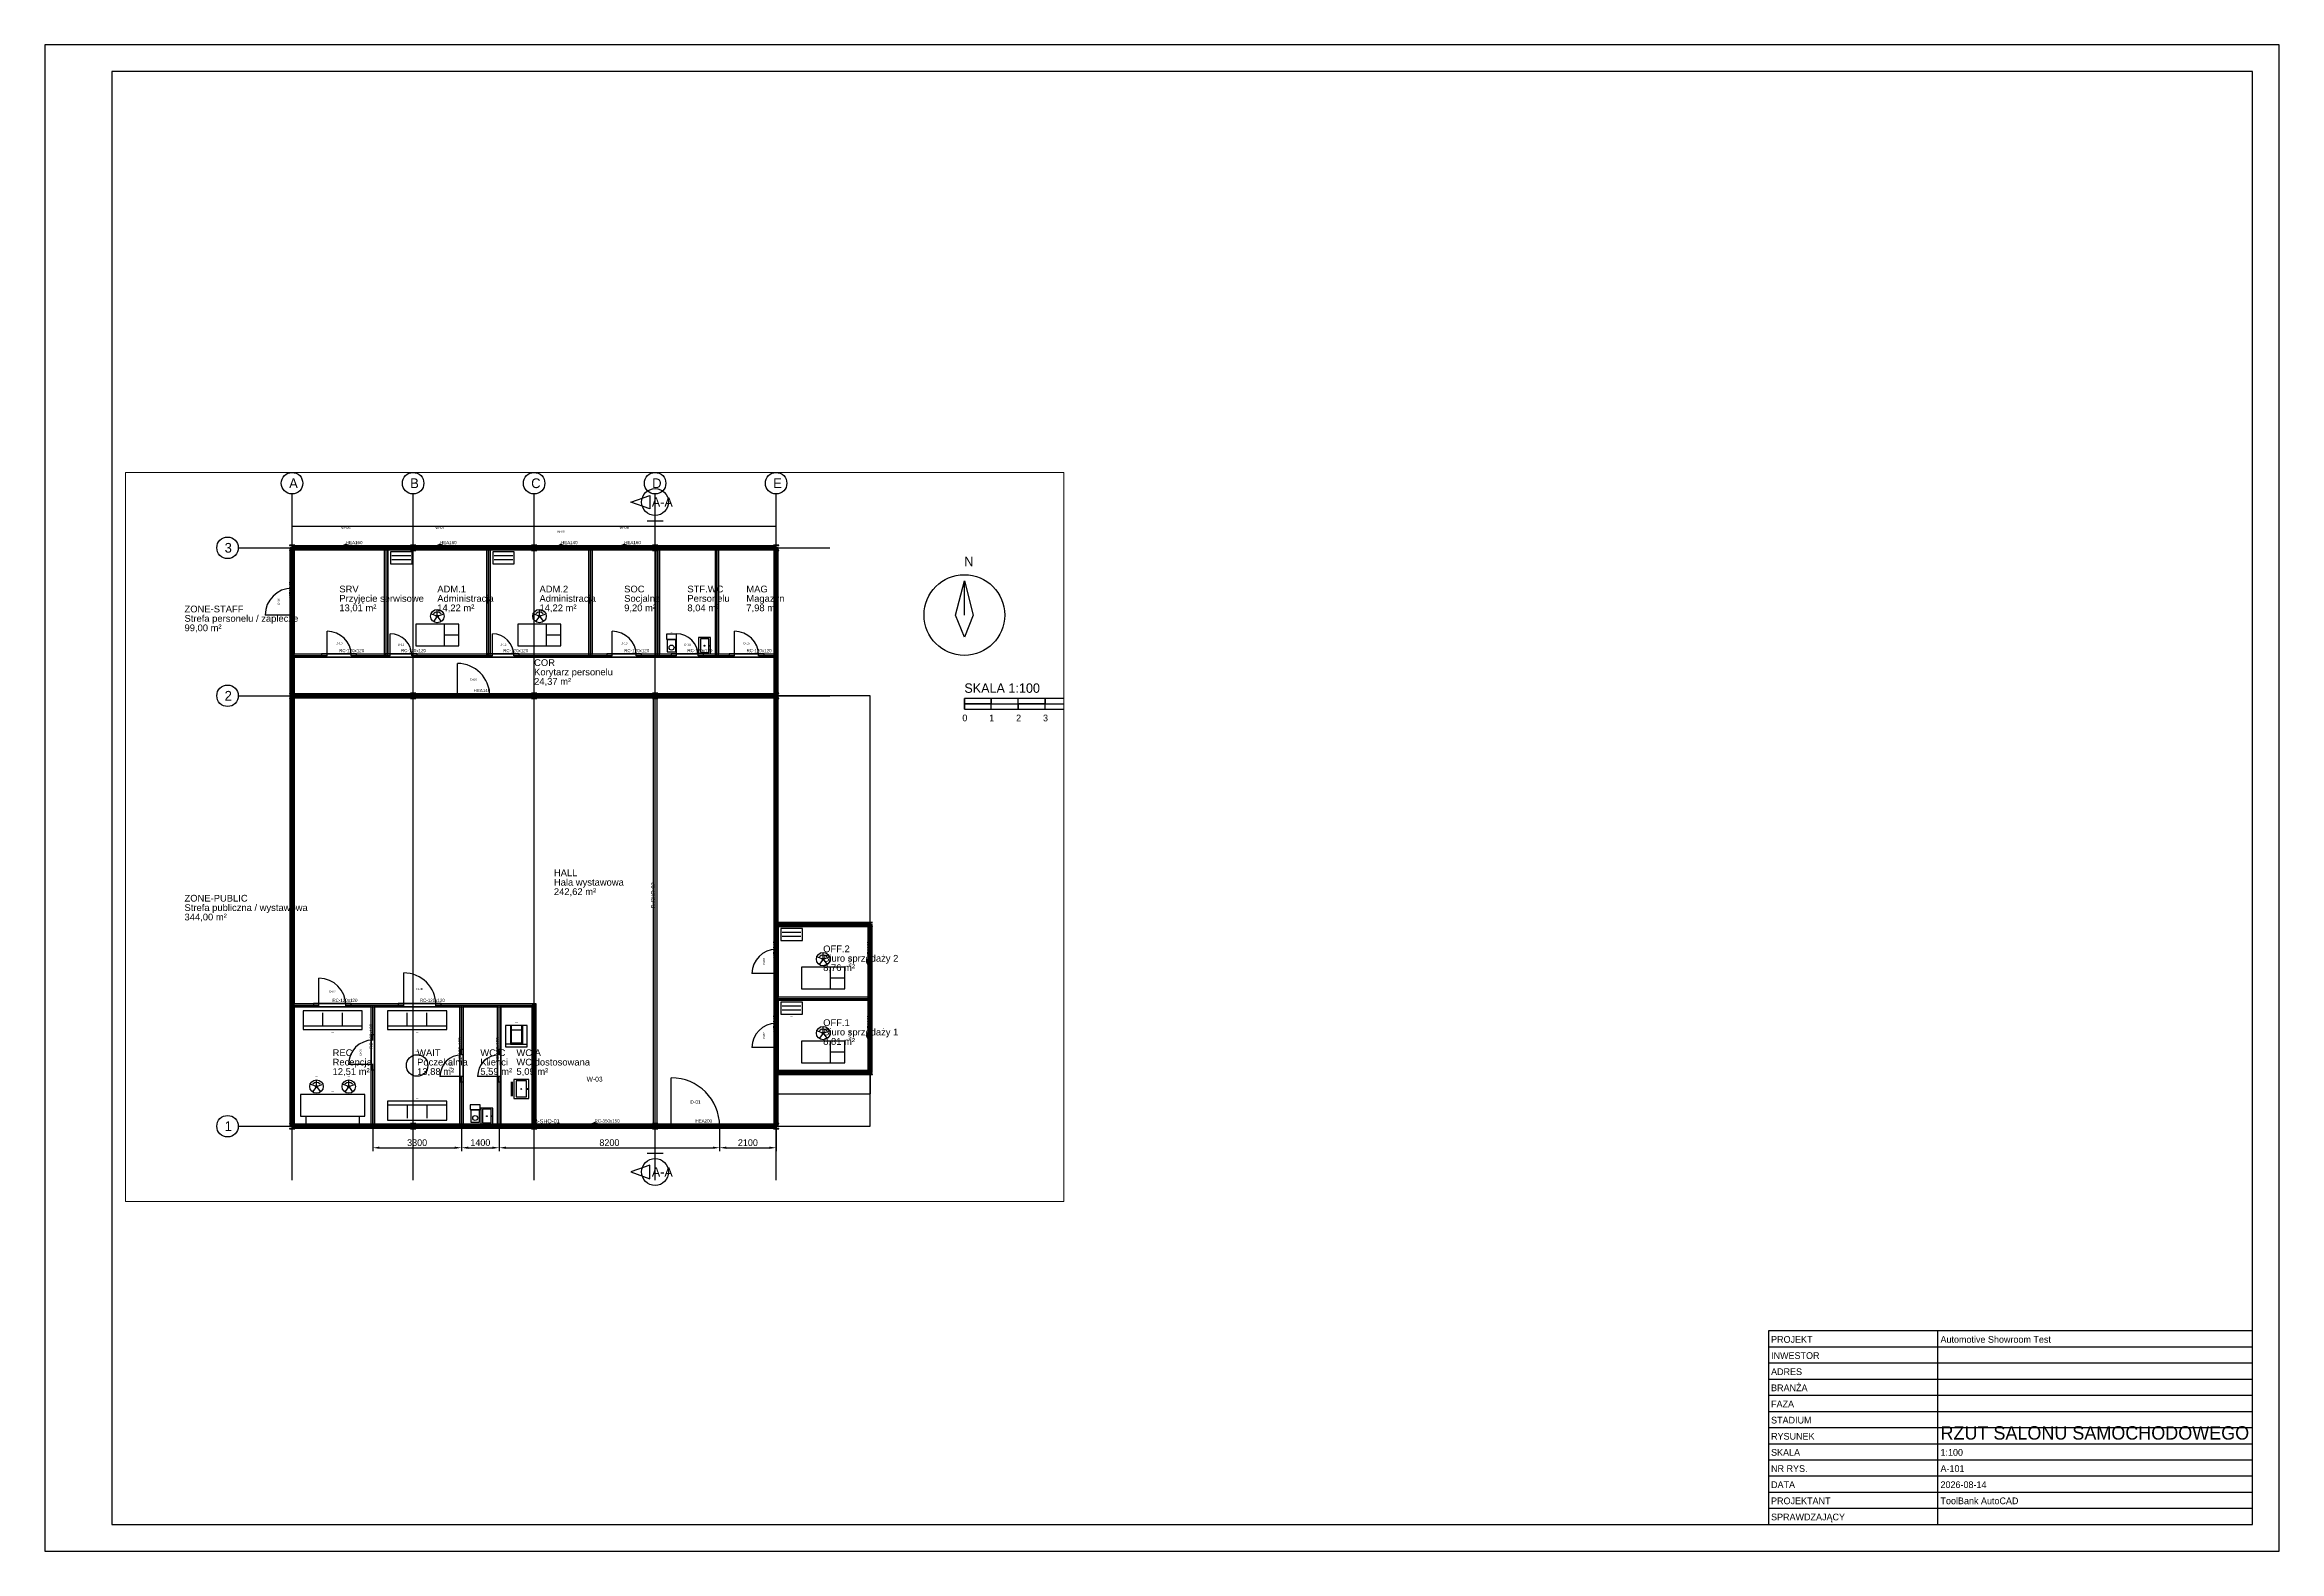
# Paper-space layout 'A-101' of a CAD drawing. Header units: millimetres. Extents: x 0 to 831, y 0 to 560.
# The model-space entities are those that its viewports show. They can reach past a viewport. Long polylines and large blocks are cut down to what shows.
import ezdxf
from ezdxf.enums import TextEntityAlignment as Align

# ---------------------------------------------------------------- set-up
doc = ezdxf.new("R2010")
doc.units = ezdxf.units.MM
for name, pattern in [('KRESKOWA', [19.05, 12.7, -6.35]), ('KRESKOWA2', [9.525, 6.35, -3.175]), ('ŚRODEK', [50.8, 31.75, -6.35, 6.35, -6.35])]:
    doc.linetypes.add(name, pattern=pattern)
for name, color, linetype in [('A-ANNO-BORD', 7, 'Continuous'), ('A-ANNO-DIMS', 2, 'Continuous'), ('A-ANNO-NORT', 7, 'Continuous'), ('A-ANNO-SBAR', 7, 'Continuous'), ('A-ANNO-SYMB', 7, 'Continuous'), ('A-ANNO-TTLB', 7, 'Continuous'), ('A-DETL-SECT', 7, 'Continuous'), ('A-DOOR', 30, 'Continuous'), ('A-FURN-CBT', 7, 'Continuous'), ('A-FURN-CHR', 7, 'Continuous'), ('A-FURN-DSK', 7, 'Continuous'), ('A-FURN-SFA', 7, 'Continuous'), ('A-FURN-TBL', 7, 'Continuous'), ('A-GLAZ', 4, 'Continuous'), ('A-GRID', 7, 'Continuous'), ('A-GRID-BUB', 7, 'Continuous'), ('A-PLMB-BSN', 7, 'Continuous'), ('A-PLMB-WC', 7, 'Continuous'), ('A-ROOM-BNDY', 8, 'KRESKOWA'), ('A-ROOM-BNDY-BATH-RES', 8, 'KRESKOWA'), ('A-ROOM-IDEN', 7, 'Continuous'), ('A-WALL', 7, 'Continuous'), ('A-WALL-BEAR', 4, 'Continuous'), ('A-WALL-BEAR-CTRL', 8, 'ŚRODEK'), ('A-WALL-CTRL', 8, 'ŚRODEK'), ('A-ZONE-BNDY', 8, 'KRESKOWA'), ('A-ZONE-IDEN', 7, 'Continuous'), ('S-BEAM', 1, 'KRESKOWA'), ('S-BEAM-CTRL', 8, 'ŚRODEK'), ('S-COLS', 1, 'Continuous'), ('S-COLS-CTRL', 8, 'ŚRODEK'), ('S-LINTEL', 1, 'KRESKOWA')]:
    doc.layers.add(name, color=color, linetype=linetype)
doc.styles.add('ACADMCP-ROOM', font='arial.ttf')
doc.dimstyles.new('ARCH-ISO', dxfattribs={"dimscale": 100, "dimtxt": 2.5, "dimasz": 2.5, "dimexe": 1.25, "dimexo": 0.625, "dimtad": 1, "dimdec": 0, "dimrnd": 1, "dimdsep": 46, "dimtxsty": 'Standard', "dimcen": 0.09, "dimadec": 0, "dimazin": 0, "dimtfac": 1, "dimtdec": 4, "dimtofl": 0, "dimtmove": 0, "dimatfit": 3, "dimfxl": 1, "dimtolj": 1, "dimtzin": 0, "dimarcsym": 0})
doc.dimstyles.new('ISO-25', dxfattribs={"dimtxt": 2.5, "dimasz": 2.5, "dimexe": 1.25, "dimexo": 0.625, "dimtad": 1, "dimtxsty": 'Standard', "dimcen": 2.5, "dimadec": 0, "dimazin": 0, "dimtfac": 1, "dimtmove": 0, "dimatfit": 3, "dimfxl": 1, "dimarcsym": 0})

psp = doc.layouts.new('A-101')

# ---------------------------------------------------------------- texts
at = {"layer": 'A-ANNO-TTLB'}
for s, height, p in [('PROJEKT', 2.5, (642, 77.5)), ('Automotive Showroom Test', 2.5, (705, 77.5)), ('ADRES', 2.5, (642, 65.5)), ('INWESTOR', 2.5, (642, 71.5)), ('BRANŻA', 2.5, (642, 59.5)), ('STADIUM', 2.5, (642, 47.5)), ('FAZA', 2.5, (642, 53.5)), ('RYSUNEK', 2.5, (642, 41.5)), ('RZUT SALONU SAMOCHODOWEGO', 5, (705, 41.5)), ('SKALA', 2.5, (642, 35.5)), ('1:100', 2.5, (705, 35.5)), ('NR RYS.', 2.5, (642, 29.5)), ('DATA', 2.5, (642, 23.5)), ('A-101', 2.5, (705, 29.5)), ('2026-08-14', 2.5, (705, 23.5)), ('PROJEKTANT', 2.5, (642, 17.5)), ('ToolBank AutoCAD', 2.5, (705, 17.5)), ('SPRAWDZAJĄCY', 2.5, (642, 11.5))]:
    psp.add_text(s, height=height, dxfattribs=at).set_placement(p)

msp = doc.modelspace()

# ---------------------------------------------------------------- texts
at = {"layer": 'A-ANNO-NORT'}
msp.add_text('N', height=350, dxfattribs=at).set_placement((25000, 20815))
at = {"layer": 'A-ANNO-SBAR'}
for s, height, p in [('SKALA 1:100', 350, (25000, 16110)), ('0', 250, (24925, 15050)), ('1', 250, (25925, 15050)), ('2', 250, (26925, 15050)), ('3', 250, (27925, 15050))]:
    msp.add_text(s, height=height, dxfattribs=at).set_placement(p)
at = {"layer": 'A-ANNO-SYMB'}
for p in [(13377.5, 23025), (13377.5, -1875)]:
    msp.add_text('A-A', height=350, dxfattribs=at).set_placement(p)
at = {"layer": 'A-GRID-BUB'}
for s, p in [('A', (-108, 23720)), ('B', (4392, 23720)), ('C', (8892, 23720)), ('D', (13392, 23720)), ('E', (17892, 23720)), ('3', (-2508, 21320)), ('2', (-2508, 15820)), ('1', (-2508, -180))]:
    msp.add_text(s, height=360, dxfattribs=at).set_placement(p)
at = {"layer": 'A-ROOM-IDEN', "style": 'ACADMCP-ROOM'}
for s, p in [('SRV', (1757.5, 19842.5)), ('ADM.1', (5400, 19842.5)), ('ADM.2', (9200, 19842.5)), ('SOC', (12350, 19842.5)), ('STF.WC', (14700, 19842.5)), ('MAG', (16892.5, 19842.5)), ('13,01 m²', (1757.5, 19142.5)), ('Przyjęcie serwisowe', (1757.5, 19492.5)), ('Administracja', (5400, 19492.5)), ('14,22 m²', (5400, 19142.5)), ('Administracja', (9200, 19492.5)), ('14,22 m²', (9200, 19142.5)), ('Socjalne', (12350, 19492.5)), ('9,20 m²', (12350, 19142.5)), ('8,04 m²', (14700, 19142.5)), ('Personelu', (14700, 19492.5)), ('7,98 m²', (16892.5, 19142.5)), ('Magazyn', (16892.5, 19492.5)), ('24,37 m²', (9000, 16407.5)), ('COR', (9000, 17107.5)), ('Korytarz personelu', (9000, 16757.5)), ('HALL', (9736.197, 9293.811)), ('Hala wystawowa', (9736.197, 8943.811)), ('242,62 m²', (9736.197, 8593.811)), ('OFF.2', (19750, 6467.5)), ('8,76 m²', (19750, 5767.5)), ('Biuro sprzedaży 2', (19750, 6117.5)), ('OFF.1', (19750, 3725)), ('Biuro sprzedaży 1', (19750, 3375)), ('REC', (1507.5, 2607.5)), ('Recepcja', (1507.5, 2257.5)), ('WAIT', (4650, 2607.5)), ('Poczekalnia', (4650, 2257.5)), ('WC.C', (7000, 2607.5)), ('Klienci', (7000, 2257.5)), ('WC.A', (8342.5, 2607.5)), ('WC dostosowana', (8342.5, 2257.5)), ('8,81 m²', (19750, 3025)), ('12,51 m²', (1507.5, 1907.5)), ('13,88 m²', (4650, 1907.5)), ('5,59 m²', (7000, 1907.5)), ('5,09 m²', (8342.5, 1907.5))]:
    msp.add_text(s, height=250, dxfattribs=at).set_placement(p)
at = {"layer": 'A-ZONE-IDEN', "style": 'ACADMCP-ROOM'}
for s, p in [('ZONE-STAFF', (-4000, 19100)), ('Strefa personelu / zaplecze', (-4000, 18750)), ('99,00 m²', (-4000, 18400)), ('ZONE-PUBLIC', (-4000, 8350)), ('344,00 m²', (-4000, 7650)), ('Strefa publiczna / wystawowa', (-4000, 8000))]:
    msp.add_text(s, height=250, dxfattribs=at).set_placement(p)
at = {"layer": 'S-BEAM-CTRL'}
msp.add_text('B-SHO-02', height=150, rotation=90, dxfattribs=at).set_placement((13500, 8110))
msp.add_text('B-SHO-01', height=150, dxfattribs=at).set_placement((9000, 110))
at = {"layer": 'S-LINTEL'}
for s, p in [('HEA160', (2000, 21635)), ('HEA160', (5500, 21635)), ('HEA140', (10000, 21635)), ('HEA160', (12350, 21635)), ('RC-120x120', (1750, 17620)), ('RC-120x120', (4050, 17620)), ('RC-120x120', (7850, 17620)), ('RC-120x120', (12350, 17620)), ('RC-120x120', (14700, 17620)), ('RC-120x120', (16900, 17620)), ('HEA140', (6750, 16135)), ('RC-120x120', (1500, 4620)), ('RC-120x120', (4750, 4620)), ('RC-350x150', (11250, 135)), ('HEA200', (15000, 135))]:
    msp.add_text(s, height=120, dxfattribs=at).set_placement(p)
for s, p in [('HEA140', (0, 19635)), ('HEA140', (18000, 6260)), ('HEA160', (21500, 6260)), ('RC-120x120', (3000, 2870)), ('HEA140', (18000, 3510)), ('HEA160', (21500, 3510)), ('RC-120x120', (6300, 2370)), ('RC-120x120', (7700, 2370))]:
    msp.add_text(s, height=120, rotation=90, dxfattribs=at).set_placement(p)

# ---------------------------------------------------------------- blocks, each defined once
blk = doc.blocks.new('WIN-CASE-3500-3000')
for p, q in [((-1750, 40), (1750, 40)), ((-1750, -20), (-1750, 20)), ((-1750, 0), (1750, 0)), ((-300, 0), (0, 140)), ((300, 0), (0, 140)), ((1750, -20), (1750, 20)), ((-1750, -40), (1750, -40))]:
    blk.add_line(p, q)
blk.add_attdef('NUMBER', text='', height=180).set_placement((0, 1750), align=Align.MIDDLE_CENTER)
at = {"flags": 1}
for tag in ['ACOUSTIC_DB', 'ROOM_FROM', 'LINTEL_TYPE', 'FIRE_CLASS', 'HEIGHT_MM', 'SWING_DIR', 'WIDTH_MM', 'ROOM_TO', 'LEAF_DIR', 'SILL_MM', 'TYPE', 'LEAD', 'REI', 'RC']:
    blk.add_attdef(tag, text='', height=180, dxfattribs=at).set_placement((0, 0), align=Align.MIDDLE_CENTER)
blk = doc.blocks.new('DOOR-SINGLE-1800-2100')
for p, q in [((-900, 0), (-900, 1800)), ((-900, -20), (-900, 20)), ((900, -20), (900, 20))]:
    blk.add_line(p, q)
blk.add_arc((-900, 0), 1800, 0, 90)
blk.add_attdef('NUMBER', text='', height=126).set_placement((0, 900), align=Align.MIDDLE_CENTER)
at = {"flags": 1}
for tag in ['ACOUSTIC_DB', 'ROOM_FROM', 'LINTEL_TYPE', 'FIRE_CLASS', 'HEIGHT_MM', 'SWING_DIR', 'WIDTH_MM', 'ROOM_TO', 'LEAF_DIR', 'SILL_MM', 'TYPE', 'LEAD', 'REI', 'RC']:
    blk.add_attdef(tag, text='', height=126, dxfattribs=at).set_placement((0, 0), align=Align.MIDDLE_CENTER)
blk = doc.blocks.new('DOOR-SINGLE-900-2100')
for p, q in [((-450, 0), (-450, 900)), ((-450, -20), (-450, 20)), ((450, -20), (450, 20))]:
    blk.add_line(p, q)
blk.add_arc((-450, 0), 900, 0, 90)
at = {"flags": 1}
for tag in ['ACOUSTIC_DB', 'ROOM_FROM', 'LINTEL_TYPE', 'FIRE_CLASS', 'HEIGHT_MM', 'SWING_DIR', 'WIDTH_MM', 'ROOM_TO', 'LEAF_DIR', 'SILL_MM', 'TYPE', 'LEAD', 'REI', 'RC']:
    blk.add_attdef(tag, text='', height=80, dxfattribs=at).set_placement((0, 0), align=Align.MIDDLE_CENTER)
blk.add_attdef('NUMBER', text='', height=80).set_placement((0, 450), align=Align.MIDDLE_CENTER)
blk = doc.blocks.new('DOOR-SINGLE-800-2100')
for p, q in [((-400, 0), (-400, 800)), ((-400, -20), (-400, 20)), ((400, -20), (400, 20))]:
    blk.add_line(p, q)
blk.add_arc((-400, 0), 800, 0, 90)
at = {"flags": 1}
for tag in ['ACOUSTIC_DB', 'ROOM_FROM', 'LINTEL_TYPE', 'FIRE_CLASS', 'HEIGHT_MM', 'SWING_DIR', 'WIDTH_MM', 'ROOM_TO', 'LEAF_DIR', 'SILL_MM', 'TYPE', 'LEAD', 'REI', 'RC']:
    blk.add_attdef(tag, text='', height=80, dxfattribs=at).set_placement((0, 0), align=Align.MIDDLE_CENTER)
blk.add_attdef('NUMBER', text='', height=80).set_placement((0, 400), align=Align.MIDDLE_CENTER)
blk = doc.blocks.new('DOOR-SINGLE-1000-2100')
for p, q in [((-500, 0), (-500, 1000)), ((-500, -20), (-500, 20)), ((500, -20), (500, 20))]:
    blk.add_line(p, q)
blk.add_arc((-500, 0), 1000, 0, 90)
at = {"flags": 1}
for tag in ['ACOUSTIC_DB', 'ROOM_FROM', 'LINTEL_TYPE', 'FIRE_CLASS', 'HEIGHT_MM', 'SWING_DIR', 'WIDTH_MM', 'ROOM_TO', 'LEAF_DIR', 'SILL_MM', 'TYPE', 'LEAD', 'REI', 'RC']:
    blk.add_attdef(tag, text='', height=80, dxfattribs=at).set_placement((0, 0), align=Align.MIDDLE_CENTER)
blk.add_attdef('NUMBER', text='', height=80).set_placement((0, 500), align=Align.MIDDLE_CENTER)
blk = doc.blocks.new('DOOR-SINGLE-1200-2100')
for p, q in [((-600, 0), (-600, 1200)), ((-600, -20), (-600, 20)), ((600, -20), (600, 20))]:
    blk.add_line(p, q)
blk.add_arc((-600, 0), 1200, 0, 90)
at = {"flags": 1}
for tag in ['ACOUSTIC_DB', 'ROOM_FROM', 'LINTEL_TYPE', 'FIRE_CLASS', 'HEIGHT_MM', 'SWING_DIR', 'WIDTH_MM', 'ROOM_TO', 'LEAF_DIR', 'SILL_MM', 'TYPE', 'LEAD', 'REI', 'RC']:
    blk.add_attdef(tag, text='', height=84, dxfattribs=at).set_placement((0, 0), align=Align.MIDDLE_CENTER)
blk.add_attdef('NUMBER', text='', height=84).set_placement((0, 600), align=Align.MIDDLE_CENTER)
blk = doc.blocks.new('WIN-CASE-1500-1500')
for p, q in [((-750, 40), (750, 40)), ((-750, -20), (-750, 20)), ((-750, 0), (750, 0)), ((-300, 0), (0, 140)), ((300, 0), (0, 140)), ((750, -20), (750, 20)), ((-750, -40), (750, -40))]:
    blk.add_line(p, q)
at = {"flags": 1}
for tag in ['ACOUSTIC_DB', 'ROOM_FROM', 'LINTEL_TYPE', 'FIRE_CLASS', 'HEIGHT_MM', 'SWING_DIR', 'WIDTH_MM', 'ROOM_TO', 'LEAF_DIR', 'SILL_MM', 'TYPE', 'LEAD', 'REI', 'RC']:
    blk.add_attdef(tag, text='', height=105, dxfattribs=at).set_placement((0, 0), align=Align.MIDDLE_CENTER)
blk.add_attdef('NUMBER', text='', height=105).set_placement((0, 750), align=Align.MIDDLE_CENTER)
blk = doc.blocks.new('WIN-CASE-1200-1500')
for p, q in [((-600, 40), (600, 40)), ((-600, -20), (-600, 20)), ((-600, 0), (600, 0)), ((-240, 0), (0, 140)), ((240, 0), (0, 140)), ((600, -20), (600, 20)), ((-600, -40), (600, -40))]:
    blk.add_line(p, q)
at = {"flags": 1}
for tag in ['ACOUSTIC_DB', 'ROOM_FROM', 'LINTEL_TYPE', 'FIRE_CLASS', 'HEIGHT_MM', 'SWING_DIR', 'WIDTH_MM', 'ROOM_TO', 'LEAF_DIR', 'SILL_MM', 'TYPE', 'LEAD', 'REI', 'RC']:
    blk.add_attdef(tag, text='', height=84, dxfattribs=at).set_placement((0, 0), align=Align.MIDDLE_CENTER)
blk.add_attdef('NUMBER', text='', height=84).set_placement((0, 600), align=Align.MIDDLE_CENTER)
blk = doc.blocks.new('FURN-DESK-RCP-2400-800')
blk.add_lwpolyline([(-1200, -400), (1200, -400), (1200, 400), (-1200, 400)], close=True)
blk.add_lwpolyline([(-1000, -400), (-1000, -800), (1000, -800), (1000, -400)])
blk.add_attdef('INV_ID', text='', height=76.8).set_placement((0, 515.2), align=Align.MIDDLE_CENTER)
at = {"flags": 1}
for tag in ['ROOM', 'NOTE', 'TYPE']:
    blk.add_attdef(tag, text='', height=76.8, dxfattribs=at).set_placement((0, 0), align=Align.MIDDLE_CENTER)
blk = doc.blocks.new('FURN-CHAIR-OFF')
for q in [(-214, 70), (-132, -182), (0, 225), (214, 70), (132, -182)]:
    blk.add_line((0, 0), q)
for radius in [250, 40]:
    blk.add_circle((0, 0), radius)
blk.add_arc((0, -50), 200, 45, 135)
blk.add_attdef('INV_ID', text='', height=64).set_placement((0, 371), align=Align.MIDDLE_CENTER)
at = {"flags": 1}
for tag in ['ROOM', 'NOTE', 'TYPE']:
    blk.add_attdef(tag, text='', height=64, dxfattribs=at).set_placement((0, 0), align=Align.MIDDLE_CENTER)
blk = doc.blocks.new('FURN-SOFA-CLN-3')
for p, q in [((-1100, 224), (1100, 224)), ((-367, 224), (-367, -280)), ((367, 224), (367, -280))]:
    blk.add_line(p, q)
blk.add_lwpolyline([(-1100, -350), (1100, -350), (1100, 350), (-1100, 350)], close=True)
blk.add_attdef('INV_ID', text='', height=67.2).set_placement((0, 451), align=Align.MIDDLE_CENTER)
at = {"flags": 1}
for tag in ['ROOM', 'NOTE', 'TYPE']:
    blk.add_attdef(tag, text='', height=67.2, dxfattribs=at).set_placement((0, 0), align=Align.MIDDLE_CENTER)
blk = doc.blocks.new('FURN-TBL-ROUND-800-800')
blk.add_circle((0, 0), 400)
blk.add_attdef('INV_ID', text='', height=76.8).set_placement((0, 515.2), align=Align.MIDDLE_CENTER)
at = {"flags": 1}
for tag in ['ROOM', 'NOTE', 'TYPE']:
    blk.add_attdef(tag, text='', height=76.8, dxfattribs=at).set_placement((0, 0), align=Align.MIDDLE_CENTER)
blk = doc.blocks.new('FURN-DESK-OFF-1600-800')
for p, q in [((267, -400), (267, 400)), ((267, 0), (800, 0))]:
    blk.add_line(p, q)
blk.add_lwpolyline([(-800, -400), (800, -400), (800, 400), (-800, 400)], close=True)
blk.add_attdef('INV_ID', text='', height=76.8).set_placement((0, 515), align=Align.MIDDLE_CENTER)
at = {"flags": 1}
for tag in ['ROOM', 'NOTE', 'TYPE']:
    blk.add_attdef(tag, text='', height=76.8, dxfattribs=at).set_placement((0, 0), align=Align.MIDDLE_CENTER)
blk = doc.blocks.new('FURN-CBT-FIL-800-450')
for p, q in [((-350, 75), (350, 75)), ((-350, -75), (350, -75))]:
    blk.add_line(p, q)
blk.add_lwpolyline([(-400, -225), (400, -225), (400, 225), (-400, 225)], close=True)
blk.add_attdef('INV_ID', text='', height=64).set_placement((0, 321), align=Align.MIDDLE_CENTER)
at = {"flags": 1}
for tag in ['ROOM', 'NOTE', 'TYPE']:
    blk.add_attdef(tag, text='', height=64, dxfattribs=at).set_placement((0, 0), align=Align.MIDDLE_CENTER)
blk = doc.blocks.new('PLMB-WC-FS')
for points in [[(-185, 145), (185, 145), (185, 325), (-185, 325)], [(-157.25, -325), (157.25, -325), (157.25, 125), (-157.25, 125)]]:
    blk.add_lwpolyline(points, close=True)
blk.add_circle((0, -170), 92.5)
at = {"flags": 1}
for tag in ['ACCESSIBLE', 'NOTE', 'TYPE']:
    blk.add_attdef(tag, text='', height=48, dxfattribs=at).set_placement((0, 0), align=Align.MIDDLE_CENTER)
blk.add_attdef('INV_ID', text='', height=48).set_placement((0, 397), align=Align.MIDDLE_CENTER)
blk = doc.blocks.new('PLMB-BSN-STD')
for points in [[(-300, -225), (300, -225), (300, 225), (-300, 225)], [(-255, -157.5), (255, -157.5), (255, 157.5), (-255, 157.5)]]:
    blk.add_lwpolyline(points, close=True)
for centre, radius in [((0, 185), 20), ((0, 0), 15)]:
    blk.add_circle(centre, radius)
at = {"flags": 1}
for tag in ['ACCESSIBLE', 'NOTE', 'TYPE']:
    blk.add_attdef(tag, text='', height=48, dxfattribs=at).set_placement((0, 0), align=Align.MIDDLE_CENTER)
blk.add_attdef('INV_ID', text='', height=48).set_placement((0, 297), align=Align.MIDDLE_CENTER)
blk = doc.blocks.new('PLMB-WC-ACC')
for p, q in [((-220, 400), (-220, -300)), ((220, 400), (220, -300)), ((220, -300), (-380, -300)), ((-220, -300), (380, -300))]:
    blk.add_line(p, q)
for points in [[(-400, -400), (400, -400), (400, 400), (-400, 400)], [(-200, -250), (200, -250), (200, 400), (-200, 400)], [(-200, 240), (200, 240), (200, 400), (-200, 400)]]:
    blk.add_lwpolyline(points, close=True)
at = {"flags": 1}
for tag in ['ACCESSIBLE', 'NOTE', 'TYPE']:
    blk.add_attdef(tag, text='', height=76.8, dxfattribs=at).set_placement((0, 0), align=Align.MIDDLE_CENTER)
blk.add_attdef('INV_ID', text='', height=76.8).set_placement((0, 515.2), align=Align.MIDDLE_CENTER)
blk = doc.blocks.new('PLMB-BSN-ACC-700-550')
for p, q in [((-270, -335), (270, -335)), ((-270, -375), (270, -375))]:
    blk.add_line(p, q)
for points in [[(-350, -275), (350, -275), (350, 275), (-350, 275)], [(-297.5, -192.5), (297.5, -192.5), (297.5, 192.5), (-297.5, 192.5)]]:
    blk.add_lwpolyline(points, close=True)
for centre, radius in [((0, 235), 20), ((0, 0), 15)]:
    blk.add_circle(centre, radius)
at = {"flags": 1}
for tag in ['ACCESSIBLE', 'NOTE', 'TYPE']:
    blk.add_attdef(tag, text='', height=52.8, dxfattribs=at).set_placement((0, 0), align=Align.MIDDLE_CENTER)
blk.add_attdef('INV_ID', text='', height=52.8).set_placement((0, 354.2), align=Align.MIDDLE_CENTER)
blk = doc.blocks.new('*D19')
at = {"layer": 'A-ANNO-DIMS', "color": 0, "lineweight": -2, "transparency": 16777216}
for p, q in [((3000, -62), (3000, -925)), ((3250, -800), (6050, -800)), ((6300, -62), (6300, -925))]:
    blk.add_line(p, q, dxfattribs=at)
at = {"layer": 'A-ANNO-DIMS', "color": 0, "transparency": 16777216}
for points in [[(3250, -758), (3250, -842), (3000, -800)], [(6050, -758), (6050, -842), (6300, -800)]]:
    blk.add_solid(points, dxfattribs=at)
at = {"layer": 'Defpoints', "color": 0, "transparency": 16777216}
for p in [(3000, 0), (6300, 0), (6300, -800)]:
    blk.add_point(p, dxfattribs=at)
at = {"layer": 'A-ANNO-DIMS', "color": 0, "transparency": 16777216, "insert": (4650, -612), "char_height": 250, "attachment_point": 5}
blk.add_mtext('\\A1;3300', dxfattribs=at)
blk = doc.blocks.new('*D20')
at = {"layer": 'A-ANNO-DIMS', "color": 0, "lineweight": -2, "transparency": 16777216}
for p, q in [((6300, -62), (6300, -925)), ((6550, -800), (7450, -800)), ((7700, -62), (7700, -925))]:
    blk.add_line(p, q, dxfattribs=at)
at = {"layer": 'A-ANNO-DIMS', "color": 0, "transparency": 16777216}
for points in [[(6550, -758), (6550, -842), (6300, -800)], [(7450, -758), (7450, -842), (7700, -800)]]:
    blk.add_solid(points, dxfattribs=at)
at = {"layer": 'Defpoints', "color": 0, "transparency": 16777216}
for p in [(6300, 0), (7700, 0), (7700, -800)]:
    blk.add_point(p, dxfattribs=at)
at = {"layer": 'A-ANNO-DIMS', "color": 0, "transparency": 16777216, "insert": (7000, -612), "char_height": 250, "attachment_point": 5}
blk.add_mtext('\\A1;1400', dxfattribs=at)
blk = doc.blocks.new('*D21')
at = {"layer": 'A-ANNO-DIMS', "color": 0, "lineweight": -2, "transparency": 16777216}
for p, q in [((7700, -62), (7700, -925)), ((7950, -800), (15650, -800)), ((15900, -62), (15900, -925))]:
    blk.add_line(p, q, dxfattribs=at)
at = {"layer": 'A-ANNO-DIMS', "color": 0, "transparency": 16777216}
for points in [[(7950, -758), (7950, -842), (7700, -800)], [(15650, -758), (15650, -842), (15900, -800)]]:
    blk.add_solid(points, dxfattribs=at)
at = {"layer": 'Defpoints', "color": 0, "transparency": 16777216}
for p in [(7700, 0), (15900, 0), (15900, -800)]:
    blk.add_point(p, dxfattribs=at)
at = {"layer": 'A-ANNO-DIMS', "color": 0, "transparency": 16777216, "insert": (11800, -612), "char_height": 250, "attachment_point": 5}
blk.add_mtext('\\A1;8200', dxfattribs=at)
blk = doc.blocks.new('*D22')
at = {"layer": 'A-ANNO-DIMS', "color": 0, "lineweight": -2, "transparency": 16777216}
for p, q in [((15900, -62), (15900, -925)), ((16150, -800), (17750, -800)), ((18000, -62), (18000, -925))]:
    blk.add_line(p, q, dxfattribs=at)
at = {"layer": 'A-ANNO-DIMS', "color": 0, "transparency": 16777216}
for points in [[(16150, -758), (16150, -842), (15900, -800)], [(17750, -758), (17750, -842), (18000, -800)]]:
    blk.add_solid(points, dxfattribs=at)
at = {"layer": 'Defpoints', "color": 0, "transparency": 16777216}
for p in [(15900, 0), (18000, 0), (18000, -800)]:
    blk.add_point(p, dxfattribs=at)
at = {"layer": 'A-ANNO-DIMS', "color": 0, "transparency": 16777216, "insert": (16950, -612), "char_height": 250, "attachment_point": 5}
blk.add_mtext('\\A1;2100', dxfattribs=at)
blk = doc.blocks.new('*D23')
at = {"layer": 'A-ANNO-DIMS', "color": 0, "lineweight": -2, "transparency": 16777216}
for p, q in [((0, 21499), (0, 10749)), ((-3, 10750), (-8, 10750)), ((0, 1), (0, 10751)), ((3, 10750), (5, 10750))]:
    blk.add_line(p, q, dxfattribs=at)
at = {"layer": 'A-ANNO-DIMS', "color": 0, "transparency": 16777216}
for points in [[(-3, 10750), (-3, 10750), (0, 10750)], [(3, 10750), (3, 10750), (0, 10750)]]:
    blk.add_solid(points, dxfattribs=at)
at = {"layer": 'Defpoints', "color": 0, "transparency": 16777216}
for p in [(0, 21500), (0, 10750), (0, 0)]:
    blk.add_point(p, dxfattribs=at)
at = {"layer": 'A-ANNO-DIMS', "color": 0, "transparency": 16777216, "insert": (-6, 10752), "char_height": 2.5, "attachment_point": 5}
blk.add_mtext('0', dxfattribs=at)
blk = doc.blocks.new('*D24')
at = {"layer": 'A-ANNO-DIMS', "color": 0, "lineweight": -2, "transparency": 16777216}
for p, q in [((0, 21501), (0, 22301)), ((3, 22300), (17998, 22300)), ((18000, 21501), (18000, 22301))]:
    blk.add_line(p, q, dxfattribs=at)
at = {"layer": 'A-ANNO-DIMS', "color": 0, "transparency": 16777216}
for points in [[(3, 22300), (3, 22300), (0, 22300)], [(17998, 22300), (17998, 22300), (18000, 22300)]]:
    blk.add_solid(points, dxfattribs=at)
at = {"layer": 'Defpoints', "color": 0, "transparency": 16777216}
for p in [(18000, 22300), (0, 21500), (18000, 21500)]:
    blk.add_point(p, dxfattribs=at)
at = {"layer": 'A-ANNO-DIMS', "color": 0, "transparency": 16777216, "insert": (9000, 22302), "char_height": 2.5, "attachment_point": 5}
blk.add_mtext('18000', dxfattribs=at)
blk = doc.blocks.new('*D25')
at = {"layer": 'A-ANNO-DIMS', "color": 0, "lineweight": -2, "transparency": 16777216}
for p, q in [((18000, 1999), (18000, 1199)), ((21500, 1999), (21500, 1199)), ((18002, 1200), (21498, 1200))]:
    blk.add_line(p, q, dxfattribs=at)
at = {"layer": 'A-ANNO-DIMS', "color": 0, "transparency": 16777216}
for points in [[(18002, 1200), (18002, 1200), (18000, 1200)], [(21498, 1200), (21498, 1200), (21500, 1200)]]:
    blk.add_solid(points, dxfattribs=at)
at = {"layer": 'Defpoints', "color": 0, "transparency": 16777216}
for p in [(18000, 2000), (21500, 2000), (21500, 1200)]:
    blk.add_point(p, dxfattribs=at)
at = {"layer": 'A-ANNO-DIMS', "color": 0, "transparency": 16777216, "insert": (19750, 1202), "char_height": 2.5, "attachment_point": 5}
blk.add_mtext('3500', dxfattribs=at)

# ---------------------------------------------------------------- dimensions: what is measured, and where the dimension line sits
at = {"layer": 'A-ANNO-DIMS'}
for base, p1, p2, dimstyle, picture, middle in [((18000, 22300), (0, 21500), (18000, 21500), 'ISO-25', '*D24', (9000, 22301.875)), ((0, 10750), (0, 0), (0, 21500), 'ISO-25', '*D23', (-6.25, 10751.875)), ((21500, 1200), (18000, 2000), (21500, 2000), 'ISO-25', '*D25', (19750, 1201.875)), ((6300, -800), (3000, 0), (6300, 0), 'ARCH-ISO', '*D19', (4650, -612.5)), ((7700, -800), (6300, 0), (7700, 0), 'ARCH-ISO', '*D20', (7000, -612.5)), ((15900, -800), (7700, 0), (15900, 0), 'ARCH-ISO', '*D21', (11800, -612.5)), ((18000, -800), (15900, 0), (18000, 0), 'ARCH-ISO', '*D22', (16950, -612.5))]:
    dim = msp.add_linear_dim(base=base, p1=p1, p2=p2, dimstyle=dimstyle, dxfattribs=at)
    dim.commit()
    dim.dimension.update_dxf_attribs({"geometry": picture, "text_midpoint": middle})

# ---------------------------------------------------------------- hatches: boundary and pattern name
h = msp.add_hatch()
h.set_pattern_fill('ANSI32', scale=5, angle=45, style=0)
h.paths.add_polyline_path([(-75, 0), (75, 0), (75, 21500), (-75, 21500)], flags=0)
h = msp.add_hatch()
h.set_pattern_fill('ANSI32', scale=5, angle=45, style=0)
h.paths.add_polyline_path([(0, 21425), (18000, 21425), (18000, 21575), (0, 21575)], flags=0)
h = msp.add_hatch()
h.set_pattern_fill('ANSI32', scale=5, angle=45, style=0)
h.paths.add_polyline_path([(17925, 7500), (18075, 7500), (18075, 21500), (17925, 21500)], flags=0)
h = msp.add_hatch()
h.set_pattern_fill('ANSI32', scale=5, angle=45, style=0)
h.paths.add_polyline_path([(0, 15925), (18000, 15925), (18000, 16075), (0, 16075)], flags=0)
h = msp.add_hatch()
h.set_pattern_fill('ANSI32', scale=5, angle=45, style=0)
h.paths.add_polyline_path([(17925, 2000), (18075, 2000), (18075, 7500), (17925, 7500)], flags=0)
h = msp.add_hatch()
h.set_pattern_fill('ANSI32', scale=5, angle=45, style=0)
h.paths.add_polyline_path([(18000, 7425), (21500, 7425), (21500, 7575), (18000, 7575)], flags=0)
h = msp.add_hatch()
h.set_pattern_fill('ANSI32', scale=5, angle=45, style=0)
h.paths.add_polyline_path([(21425, 2000), (21575, 2000), (21575, 7500), (21425, 7500)], flags=0)
h = msp.add_hatch()
h.set_pattern_fill('ANSI32', scale=5, angle=45, style=0)
h.paths.add_polyline_path([(8925, 0), (9075, 0), (9075, 4500), (8925, 4500)], flags=0)
h = msp.add_hatch()
h.set_pattern_fill('ANSI32', scale=5, angle=45, style=0)
h.paths.add_polyline_path([(17925, 0), (18075, 0), (18075, 2000), (17925, 2000)], flags=0)
h = msp.add_hatch()
h.set_pattern_fill('ANSI32', scale=5, angle=45, style=0)
h.paths.add_polyline_path([(18000, 1925), (21500, 1925), (21500, 2075), (18000, 2075)], flags=0)
h = msp.add_hatch()
h.set_pattern_fill('ANSI32', scale=5, angle=45, style=0)
h.paths.add_polyline_path([(0, -75), (9000, -75), (9000, 75), (0, 75)], flags=0)
h = msp.add_hatch()
h.set_pattern_fill('LINE', color=4, angle=45, style=0)
h.paths.add_polyline_path([(9000, -75), (18000, -75), (18000, 75), (9000, 75)], flags=0)

# ---------------------------------------------------------------- linework, layer by layer
at = {"layer": 'A-ANNO-NORT'}
msp.add_line((25000, 19000), (25000, 20275), dxfattribs=at)
msp.add_lwpolyline([(25000, 20275), (25330, 19000), (25000, 18175), (24670, 19000)], close=True, dxfattribs=at)
msp.add_circle((25000, 19000), 1500, dxfattribs=at)
at = {"layer": 'A-ANNO-SBAR'}
for p, q in [((25000, 15500), (25000, 15900)), ((26000, 15500), (26000, 15900)), ((27000, 15500), (27000, 15900)), ((28000, 15500), (28000, 15900)), ((25000, 15700), (30000, 15700))]:
    msp.add_line(p, q, dxfattribs=at)
for points in [[(25000, 15500), (30000, 15500), (30000, 15900), (25000, 15900)], [(26000, 15700), (27000, 15700), (27000, 15900), (26000, 15900)], [(28000, 15700), (29000, 15700), (29000, 15900), (28000, 15900)], [(25000, 15500), (26000, 15500), (26000, 15700), (25000, 15700)], [(27000, 15500), (28000, 15500), (28000, 15700), (27000, 15700)]]:
    msp.add_lwpolyline(points, close=True, dxfattribs=at)
at = {"layer": 'A-ANNO-SYMB'}
for points in [[(12600, 23200), (13300, 23450), (13300, 22950)], [(12600, -1700), (13300, -1950), (13300, -1450)]]:
    msp.add_lwpolyline(points, close=True, dxfattribs=at)
for centre in [(13500, 23200), (13500, -1700)]:
    msp.add_circle(centre, 500, dxfattribs=at)
at = {"layer": 'A-DETL-SECT'}
for p, q in [((13200, 22500), (13800, 22500)), ((13200, -1000), (13800, -1000))]:
    msp.add_line(p, q, dxfattribs=at)
at = {"layer": 'A-DETL-SECT', "linetype": 'KRESKOWA2', "ltscale": 100}
msp.add_line((13500, -1000), (13500, 22500), dxfattribs=at)
at = {"layer": 'A-GRID'}
for p, q in [((0, -2000), (0, 23500)), ((4500, -2000), (4500, 23500)), ((9000, -2000), (9000, 23500)), ((13500, -2000), (13500, 23500)), ((18000, -2000), (18000, 23500)), ((-2000, 21500), (20000, 21500)), ((-2000, 16000), (20000, 16000)), ((-2000, 0), (20000, 0))]:
    msp.add_line(p, q, dxfattribs=at)
at = {"layer": 'A-GRID-BUB'}
for centre in [(0, 23900), (4500, 23900), (9000, 23900), (13500, 23900), (18000, 23900), (-2400, 21500), (-2400, 16000), (-2400, 0)]:
    msp.add_circle(centre, 400, dxfattribs=at)
at = {"layer": 'A-ROOM-BNDY'}
for points in [[(75, 17560), (3440, 17560), (3440, 21425), (75, 21425)], [(3560, 17560), (7240, 17560), (7240, 21425), (3560, 21425)], [(7360, 17560), (11040, 17560), (11040, 21425), (7360, 21425)], [(11160, 17560), (13540, 17560), (13540, 21425), (11160, 21425)], [(15860, 17560), (17925, 17560), (17925, 21425), (15860, 21425)], [(75, 16075), (17925, 16075), (17925, 17440), (75, 17440)], [(75, 4560), (9060, 4560), (9060, 75), (17925, 75), (17925, 15925), (75, 15925)], [(18075, 4810), (21425, 4810), (21425, 7425), (18075, 7425)], [(75, 75), (2940, 75), (2940, 4440), (75, 4440)], [(3060, 75), (6240, 75), (6240, 4440), (3060, 4440)], [(18075, 2060), (21425, 2060), (21425, 4690), (18075, 4690)]]:
    msp.add_lwpolyline(points, close=True, dxfattribs=at)
at = {"layer": 'A-ROOM-BNDY-BATH-RES'}
for points in [[(13660, 17560), (15740, 17560), (15740, 21425), (13660, 21425)], [(6360, 75), (7640, 75), (7640, 4440), (6360, 4440)], [(7760, 75), (8925, 75), (8925, 4440), (7760, 4440)]]:
    msp.add_lwpolyline(points, close=True, dxfattribs=at)
at = {"layer": 'A-WALL'}
for p, q in [((3440, 17500), (3440, 21500)), ((3560, 17500), (3560, 21500)), ((7240, 17500), (7240, 21500)), ((7360, 17500), (7360, 21500)), ((11040, 17500), (11040, 21500)), ((11160, 17500), (11160, 21500)), ((13540, 17500), (13540, 21500)), ((13660, 17500), (13660, 21500)), ((15740, 17500), (15740, 21500)), ((15860, 17500), (15860, 21500)), ((0, 17560), (18000, 17560)), ((0, 17440), (18000, 17440)), ((0, 4560), (9000, 4560)), ((0, 4440), (9000, 4440)), ((2940, 0), (2940, 4500)), ((3060, 0), (3060, 4500)), ((6240, 0), (6240, 4500)), ((6360, 0), (6360, 4500)), ((7640, 0), (7640, 4500)), ((7760, 0), (7760, 4500)), ((18000, 4810), (21500, 4810)), ((18000, 4690), (21500, 4690))]:
    msp.add_line(p, q, dxfattribs=at)
at = {"layer": 'A-WALL-BEAR'}
for p, q in [((-75, 0), (-75, 21500)), ((0, 21575), (18000, 21575)), ((0, 21425), (18000, 21425)), ((75, 0), (75, 21500)), ((17925, 7500), (17925, 21500)), ((18075, 7500), (18075, 21500)), ((0, 16075), (18000, 16075)), ((0, 15925), (18000, 15925)), ((17925, 2000), (17925, 7500)), ((18000, 7575), (21500, 7575)), ((18075, 2000), (18075, 7500)), ((21425, 2000), (21425, 7500)), ((21575, 2000), (21575, 7500)), ((18000, 7425), (21500, 7425)), ((8925, 0), (8925, 4500)), ((9075, 0), (9075, 4500)), ((17925, 0), (17925, 2000)), ((18000, 2075), (21500, 2075)), ((18000, 1925), (21500, 1925)), ((18075, 0), (18075, 2000)), ((0, 75), (18000, 75)), ((0, -75), (18000, -75))]:
    msp.add_line(p, q, dxfattribs=at)
for points in [[(-75, 0), (75, 0), (75, 21500), (-75, 21500)], [(0, 21425), (18000, 21425), (18000, 21575), (0, 21575)], [(17925, 7500), (18075, 7500), (18075, 21500), (17925, 21500)], [(0, 15925), (18000, 15925), (18000, 16075), (0, 16075)], [(17925, 2000), (18075, 2000), (18075, 7500), (17925, 7500)], [(18000, 7425), (21500, 7425), (21500, 7575), (18000, 7575)], [(21425, 2000), (21575, 2000), (21575, 7500), (21425, 7500)], [(8925, 0), (9075, 0), (9075, 4500), (8925, 4500)], [(17925, 0), (18075, 0), (18075, 2000), (17925, 2000)], [(18000, 1925), (21500, 1925), (21500, 2075), (18000, 2075)], [(0, -75), (9000, -75), (9000, 75), (0, 75)], [(9000, -75), (18000, -75), (18000, 75), (9000, 75)]]:
    msp.add_lwpolyline(points, close=True, dxfattribs=at)
at = {"layer": 'A-WALL-BEAR-CTRL'}
for p, q in [((0, 21500), (1250, 21500)), ((0, 20000), (0, 21500)), ((2750, 21500), (4750, 21500)), ((6250, 21500), (9400, 21500)), ((10600, 21500), (11600, 21500)), ((13100, 21500), (18000, 21500)), ((18000, 7500), (18000, 21500)), ((0, 0), (0, 19000)), ((0, 16000), (6150, 16000)), ((7350, 16000), (18000, 16000)), ((18000, 7500), (21500, 7500)), ((18000, 6575), (18000, 7500)), ((21500, 6875), (21500, 7500)), ((18000, 3825), (18000, 5675)), ((21500, 4125), (21500, 5375)), ((9000, 0), (9000, 4500)), ((18000, 2000), (18000, 2925)), ((21500, 2000), (21500, 2625)), ((18000, 0), (18000, 2000)), ((18000, 2000), (21500, 2000)), ((0, 0), (9500, 0)), ((13000, 0), (14100, 0)), ((15900, 0), (18000, 0))]:
    msp.add_line(p, q, dxfattribs=at)
at = {"layer": 'A-WALL-CTRL'}
for p, q in [((3500, 17500), (3500, 21500)), ((7300, 17500), (7300, 21500)), ((11100, 17500), (11100, 21500)), ((13600, 17500), (13600, 21500)), ((15800, 17500), (15800, 21500)), ((0, 17500), (1300, 17500)), ((2200, 17500), (3650, 17500)), ((4450, 17500), (7450, 17500)), ((8250, 17500), (11900, 17500)), ((12800, 17500), (14300, 17500)), ((15100, 17500), (16450, 17500)), ((17350, 17500), (18000, 17500)), ((0, 4500), (1000, 4500)), ((2000, 4500), (4150, 4500)), ((3000, 3200), (3000, 4500)), ((5350, 4500), (9000, 4500)), ((6300, 2650), (6300, 4500)), ((7700, 2650), (7700, 4500)), ((18000, 4750), (21500, 4750)), ((3000, 0), (3000, 2300)), ((6300, 0), (6300, 1850)), ((7700, 0), (7700, 1850))]:
    msp.add_line(p, q, dxfattribs=at)
at = {"layer": 'A-ZONE-BNDY'}
for points in [[(0, 16000), (18000, 16000), (18000, 21500), (0, 21500)], [(0, 0), (21500, 0), (21500, 16000), (0, 16000)]]:
    msp.add_lwpolyline(points, close=True, dxfattribs=at)
at = {"layer": 'S-BEAM'}
for points in [[(13440, 0), (13440, 16000), (13560, 16000), (13560, 0)], [(0, 60), (18000, 60), (18000, -60), (0, -60)]]:
    msp.add_lwpolyline(points, close=True, dxfattribs=at)
at = {"layer": 'S-BEAM-CTRL'}
for p, q in [((13500, 0), (13500, 16000)), ((0, 0), (18000, 0))]:
    msp.add_line(p, q, dxfattribs=at)
at = {"layer": 'S-COLS'}
for points in [[(-100, 21400), (100, 21400), (100, 21415), (4.5, 21415), (4.5, 21585), (100, 21585), (100, 21600), (-100, 21600), (-100, 21585), (-4.5, 21585), (-4.5, 21415), (-100, 21415)], [(4400, 21400), (4600, 21400), (4600, 21415), (4504.5, 21415), (4504.5, 21585), (4600, 21585), (4600, 21600), (4400, 21600), (4400, 21585), (4495.5, 21585), (4495.5, 21415), (4400, 21415)], [(8900, 21400), (9100, 21400), (9100, 21415), (9004.5, 21415), (9004.5, 21585), (9100, 21585), (9100, 21600), (8900, 21600), (8900, 21585), (8995.5, 21585), (8995.5, 21415), (8900, 21415)], [(13400, 21400), (13600, 21400), (13600, 21415), (13504.5, 21415), (13504.5, 21585), (13600, 21585), (13600, 21600), (13400, 21600), (13400, 21585), (13495.5, 21585), (13495.5, 21415), (13400, 21415)], [(17900, 21400), (18100, 21400), (18100, 21415), (18004.5, 21415), (18004.5, 21585), (18100, 21585), (18100, 21600), (17900, 21600), (17900, 21585), (17995.5, 21585), (17995.5, 21415), (17900, 21415)], [(-100, 15900), (100, 15900), (100, 15915), (4.5, 15915), (4.5, 16085), (100, 16085), (100, 16100), (-100, 16100), (-100, 16085), (-4.5, 16085), (-4.5, 15915), (-100, 15915)], [(4400, 15900), (4600, 15900), (4600, 15915), (4504.5, 15915), (4504.5, 16085), (4600, 16085), (4600, 16100), (4400, 16100), (4400, 16085), (4495.5, 16085), (4495.5, 15915), (4400, 15915)], [(8900, 15900), (9100, 15900), (9100, 15915), (9004.5, 15915), (9004.5, 16085), (9100, 16085), (9100, 16100), (8900, 16100), (8900, 16085), (8995.5, 16085), (8995.5, 15915), (8900, 15915)], [(13400, 15900), (13600, 15900), (13600, 15915), (13504.5, 15915), (13504.5, 16085), (13600, 16085), (13600, 16100), (13400, 16100), (13400, 16085), (13495.5, 16085), (13495.5, 15915), (13400, 15915)], [(17900, 15900), (18100, 15900), (18100, 15915), (18004.5, 15915), (18004.5, 16085), (18100, 16085), (18100, 16100), (17900, 16100), (17900, 16085), (17995.5, 16085), (17995.5, 15915), (17900, 15915)], [(21420, 7424), (21580, 7424), (21580, 7433), (21503, 7433), (21503, 7567), (21580, 7567), (21580, 7576), (21420, 7576), (21420, 7567), (21497, 7567), (21497, 7433), (21420, 7433)], [(21420, 1924), (21580, 1924), (21580, 1933), (21503, 1933), (21503, 2067), (21580, 2067), (21580, 2076), (21420, 2076), (21420, 2067), (21497, 2067), (21497, 1933), (21420, 1933)], [(-100, -100), (100, -100), (100, -85), (4.5, -85), (4.5, 85), (100, 85), (100, 100), (-100, 100), (-100, 85), (-4.5, 85), (-4.5, -85), (-100, -85)], [(4400, -100), (4600, -100), (4600, -85), (4504.5, -85), (4504.5, 85), (4600, 85), (4600, 100), (4400, 100), (4400, 85), (4495.5, 85), (4495.5, -85), (4400, -85)], [(8900, -100), (9100, -100), (9100, -85), (9004.5, -85), (9004.5, 85), (9100, 85), (9100, 100), (8900, 100), (8900, 85), (8995.5, 85), (8995.5, -85), (8900, -85)], [(13400, -100), (13600, -100), (13600, -85), (13504.5, -85), (13504.5, 85), (13600, 85), (13600, 100), (13400, 100), (13400, 85), (13495.5, 85), (13495.5, -85), (13400, -85)], [(17900, -100), (18100, -100), (18100, -85), (18004.5, -85), (18004.5, 85), (18100, 85), (18100, 100), (17900, 100), (17900, 85), (17995.5, 85), (17995.5, -85), (17900, -85)]]:
    msp.add_lwpolyline(points, close=True, dxfattribs=at)
at = {"layer": 'S-COLS-CTRL'}
for p, q in [((-50, 21500), (50, 21500)), ((0, 21450), (0, 21550)), ((4450, 21500), (4550, 21500)), ((4500, 21450), (4500, 21550)), ((8950, 21500), (9050, 21500)), ((9000, 21450), (9000, 21550)), ((13450, 21500), (13550, 21500)), ((13500, 21450), (13500, 21550)), ((17950, 21500), (18050, 21500)), ((18000, 21450), (18000, 21550)), ((-50, 16000), (50, 16000)), ((0, 15950), (0, 16050)), ((4450, 16000), (4550, 16000)), ((4500, 15950), (4500, 16050)), ((8950, 16000), (9050, 16000)), ((9000, 15950), (9000, 16050)), ((13450, 16000), (13550, 16000)), ((13500, 15950), (13500, 16050)), ((17950, 16000), (18050, 16000)), ((18000, 15950), (18000, 16050)), ((21450, 7500), (21550, 7500)), ((21500, 7450), (21500, 7550)), ((21450, 2000), (21550, 2000)), ((21500, 1950), (21500, 2050)), ((-50, 0), (50, 0)), ((0, -50), (0, 50)), ((4450, 0), (4550, 0)), ((4500, -50), (4500, 50)), ((8950, 0), (9050, 0)), ((9000, -50), (9000, 50)), ((13450, 0), (13550, 0)), ((13500, -50), (13500, 50)), ((17950, 0), (18050, 0)), ((18000, -50), (18000, 50))]:
    msp.add_line(p, q, dxfattribs=at)
at = {"layer": 'S-LINTEL'}
for points in [[(1050, 21425), (2950, 21425), (2950, 21575), (1050, 21575)], [(4550, 21425), (6450, 21425), (6450, 21575), (4550, 21575)], [(9200, 21425), (10800, 21425), (10800, 21575), (9200, 21575)], [(11400, 21425), (13300, 21425), (13300, 21575), (11400, 21575)], [(75, 18800), (75, 20200), (-75, 20200), (-75, 18800)], [(1100, 17440), (2400, 17440), (2400, 17560), (1100, 17560)], [(3450, 17440), (4650, 17440), (4650, 17560), (3450, 17560)], [(7250, 17440), (8450, 17440), (8450, 17560), (7250, 17560)], [(11700, 17440), (13000, 17440), (13000, 17560), (11700, 17560)], [(14100, 17440), (15300, 17440), (15300, 17560), (14100, 17560)], [(16250, 17440), (17550, 17440), (17550, 17560), (16250, 17560)], [(5950, 15925), (7550, 15925), (7550, 16075), (5950, 16075)], [(18075, 5475), (18075, 6775), (17925, 6775), (17925, 5475)], [(21575, 5175), (21575, 7075), (21425, 7075), (21425, 5175)], [(800, 4440), (2200, 4440), (2200, 4560), (800, 4560)], [(3950, 4440), (5550, 4440), (5550, 4560), (3950, 4560)], [(21575, 2425), (21575, 4325), (21425, 4325), (21425, 2425)], [(3060, 2100), (3060, 3400), (2940, 3400), (2940, 2100)], [(18075, 2725), (18075, 4025), (17925, 4025), (17925, 2725)], [(6360, 1650), (6360, 2850), (6240, 2850), (6240, 1650)], [(7760, 1650), (7760, 2850), (7640, 2850), (7640, 1650)], [(9300, -75), (13200, -75), (13200, 75), (9300, 75)], [(13900, -75), (16100, -75), (16100, 75), (13900, 75)]]:
    msp.add_lwpolyline(points, close=True, dxfattribs=at)

# ---------------------------------------------------------------- block references
at = {"layer": 'A-DOOR', "rotation": 90}
for name, p, values in [('DOOR-SINGLE-1000-2100', (0, 19500), {'NUMBER': 'D-16'}), ('DOOR-SINGLE-900-2100', (18000, 6125), {'NUMBER': 'D-08'}), ('DOOR-SINGLE-900-2100', (18000, 3375), {'NUMBER': 'D-07'}), ('DOOR-SINGLE-900-2100', (3000, 2750), {'NUMBER': 'D-03'}), ('DOOR-SINGLE-800-2100', (6300, 2250), {'NUMBER': 'D-04'}), ('DOOR-SINGLE-800-2100', (7700, 2250), {'NUMBER': 'D-05'})]:
    msp.add_blockref(name, p, dxfattribs=at).add_auto_attribs(values)
at = {"layer": 'A-DOOR'}
for name, p, values in [('DOOR-SINGLE-900-2100', (1750, 17500), {'NUMBER': 'D-10'}), ('DOOR-SINGLE-800-2100', (4050, 17500), {'NUMBER': 'D-11'}), ('DOOR-SINGLE-800-2100', (7850, 17500), {'NUMBER': 'D-12'}), ('DOOR-SINGLE-900-2100', (12350, 17500), {'NUMBER': 'D-13'}), ('DOOR-SINGLE-800-2100', (14700, 17500), {'NUMBER': 'D-14'}), ('DOOR-SINGLE-900-2100', (16900, 17500), {'NUMBER': 'D-15'}), ('DOOR-SINGLE-1200-2100', (6750, 16000), {'NUMBER': 'D-09'}), ('DOOR-SINGLE-1000-2100', (1500, 4500), {'NUMBER': 'D-02'}), ('DOOR-SINGLE-1200-2100', (4750, 4500), {'NUMBER': 'D-06'}), ('DOOR-SINGLE-1800-2100', (15000, 0), {'NUMBER': 'D-01'})]:
    msp.add_blockref(name, p, dxfattribs=at).add_auto_attribs(values)
at = {"layer": 'A-FURN-CBT', "rotation": 180}
for p in [(4060, 21125), (7860, 21125), (18575, 7125), (18575, 4390)]:
    msp.add_blockref('FURN-CBT-FIL-800-450', p, dxfattribs=at).add_auto_attribs({'INV_ID': '—'})
at = {"layer": 'A-FURN-CHR'}
for p in [(5400, 18960), (9200, 18960), (19750, 6210), (19750, 3460), (907.5, 1475), (2107.5, 1475)]:
    msp.add_blockref('FURN-CHAIR-OFF', p, dxfattribs=at).add_auto_attribs({'INV_ID': '—'})
at = {"layer": 'A-FURN-DSK'}
for name, p in [('FURN-DESK-OFF-1600-800', (5400, 18260)), ('FURN-DESK-OFF-1600-800', (9200, 18260)), ('FURN-DESK-OFF-1600-800', (19750, 5510)), ('FURN-DESK-OFF-1600-800', (19750, 2760)), ('FURN-DESK-RCP-2400-800', (1507.5, 775))]:
    msp.add_blockref(name, p, dxfattribs=at).add_auto_attribs({'INV_ID': '—'})
at = {"layer": 'A-FURN-SFA', "rotation": 180}
for p in [(1507.5, 3940), (4650, 3940)]:
    msp.add_blockref('FURN-SOFA-CLN-3', p, dxfattribs=at).add_auto_attribs({'INV_ID': '—'})
at = {"layer": 'A-FURN-SFA'}
msp.add_blockref('FURN-SOFA-CLN-3', (4650, 575), dxfattribs=at).add_auto_attribs({'INV_ID': '—'})
at = {"layer": 'A-FURN-TBL'}
msp.add_blockref('FURN-TBL-ROUND-800-800', (4650, 2257.5), dxfattribs=at).add_auto_attribs({'INV_ID': '—'})
at = {"layer": 'A-GLAZ'}
for name, p, values in [('WIN-CASE-1500-1500', (2000, 21500), {'NUMBER': 'W-06'}), ('WIN-CASE-1500-1500', (5500, 21500), {'NUMBER': 'W-07'}), ('WIN-CASE-1200-1500', (10000, 21500), {'NUMBER': 'W-08'}), ('WIN-CASE-1500-1500', (12350, 21500), {'NUMBER': 'W-09'}), ('WIN-CASE-3500-3000', (11250, 0), {'NUMBER': 'W-03'})]:
    msp.add_blockref(name, p, dxfattribs=at).add_auto_attribs(values)
at = {"layer": 'A-GLAZ', "rotation": 90}
for p, values in [((21500, 6125), {'NUMBER': 'W-05'}), ((21500, 3375), {'NUMBER': 'W-04'})]:
    msp.add_blockref('WIN-CASE-1500-1500', p, dxfattribs=at).add_auto_attribs(values)
at = {"layer": 'A-PLMB-BSN', "rotation": 270}
for name, p in [('PLMB-BSN-STD', (15340, 17860)), ('PLMB-BSN-ACC-700-550', (8525, 1384.5)), ('PLMB-BSN-STD', (7240, 375))]:
    msp.add_blockref(name, p, dxfattribs=at).add_auto_attribs({'INV_ID': '—'})
at = {"layer": 'A-PLMB-WC'}
for name, p in [('PLMB-WC-FS', (14110, 17960)), ('PLMB-WC-ACC', (8342.5, 3348.75)), ('PLMB-WC-FS', (6810, 475))]:
    msp.add_blockref(name, p, dxfattribs=at).add_auto_attribs({'INV_ID': '—'})

msp.set_redraw_order([(e.dxf.handle, doc.entitydb.next_handle()) for e in msp.query("TEXT MTEXT ATTDEF DIMENSION ARC_DIMENSION")])  # texts and dimensions are drawn at this point

# ---------------------------------------------------------------- linework, layer by layer
at = {"layer": 'A-ANNO-BORD'}
for points in [[(0, 0), (831, 0), (831, 560), (0, 560)], [(25, 10), (821, 10), (821, 550), (25, 550)]]:
    psp.add_lwpolyline(points, close=True, dxfattribs=at)
at = {"layer": 'A-ANNO-TTLB'}
for p, q in [((641, 76), (821, 76)), ((704, 10), (704, 82)), ((641, 70), (821, 70)), ((641, 64), (821, 64)), ((641, 58), (821, 58)), ((641, 52), (821, 52)), ((641, 46), (821, 46)), ((641, 40), (821, 40)), ((641, 34), (821, 34)), ((641, 28), (821, 28)), ((641, 22), (821, 22)), ((641, 16), (821, 16))]:
    psp.add_line(p, q, dxfattribs=at)
psp.add_lwpolyline([(641, 10), (821, 10), (821, 82), (641, 82)], close=True, dxfattribs=at)

psp.set_redraw_order([(e.dxf.handle, doc.entitydb.next_handle()) for e in psp.query("TEXT MTEXT ATTDEF DIMENSION ARC_DIMENSION")])  # texts and dimensions are drawn at this point

# ---------------------------------------------------------------- viewports
at = {"layer": '0'}
psp.add_viewport(center=(204.5, 265.5), size=(349, 271), view_center_point=(11250, 10750), view_height=27100, dxfattribs=at)

doc.saveas('drawing.dxf')
